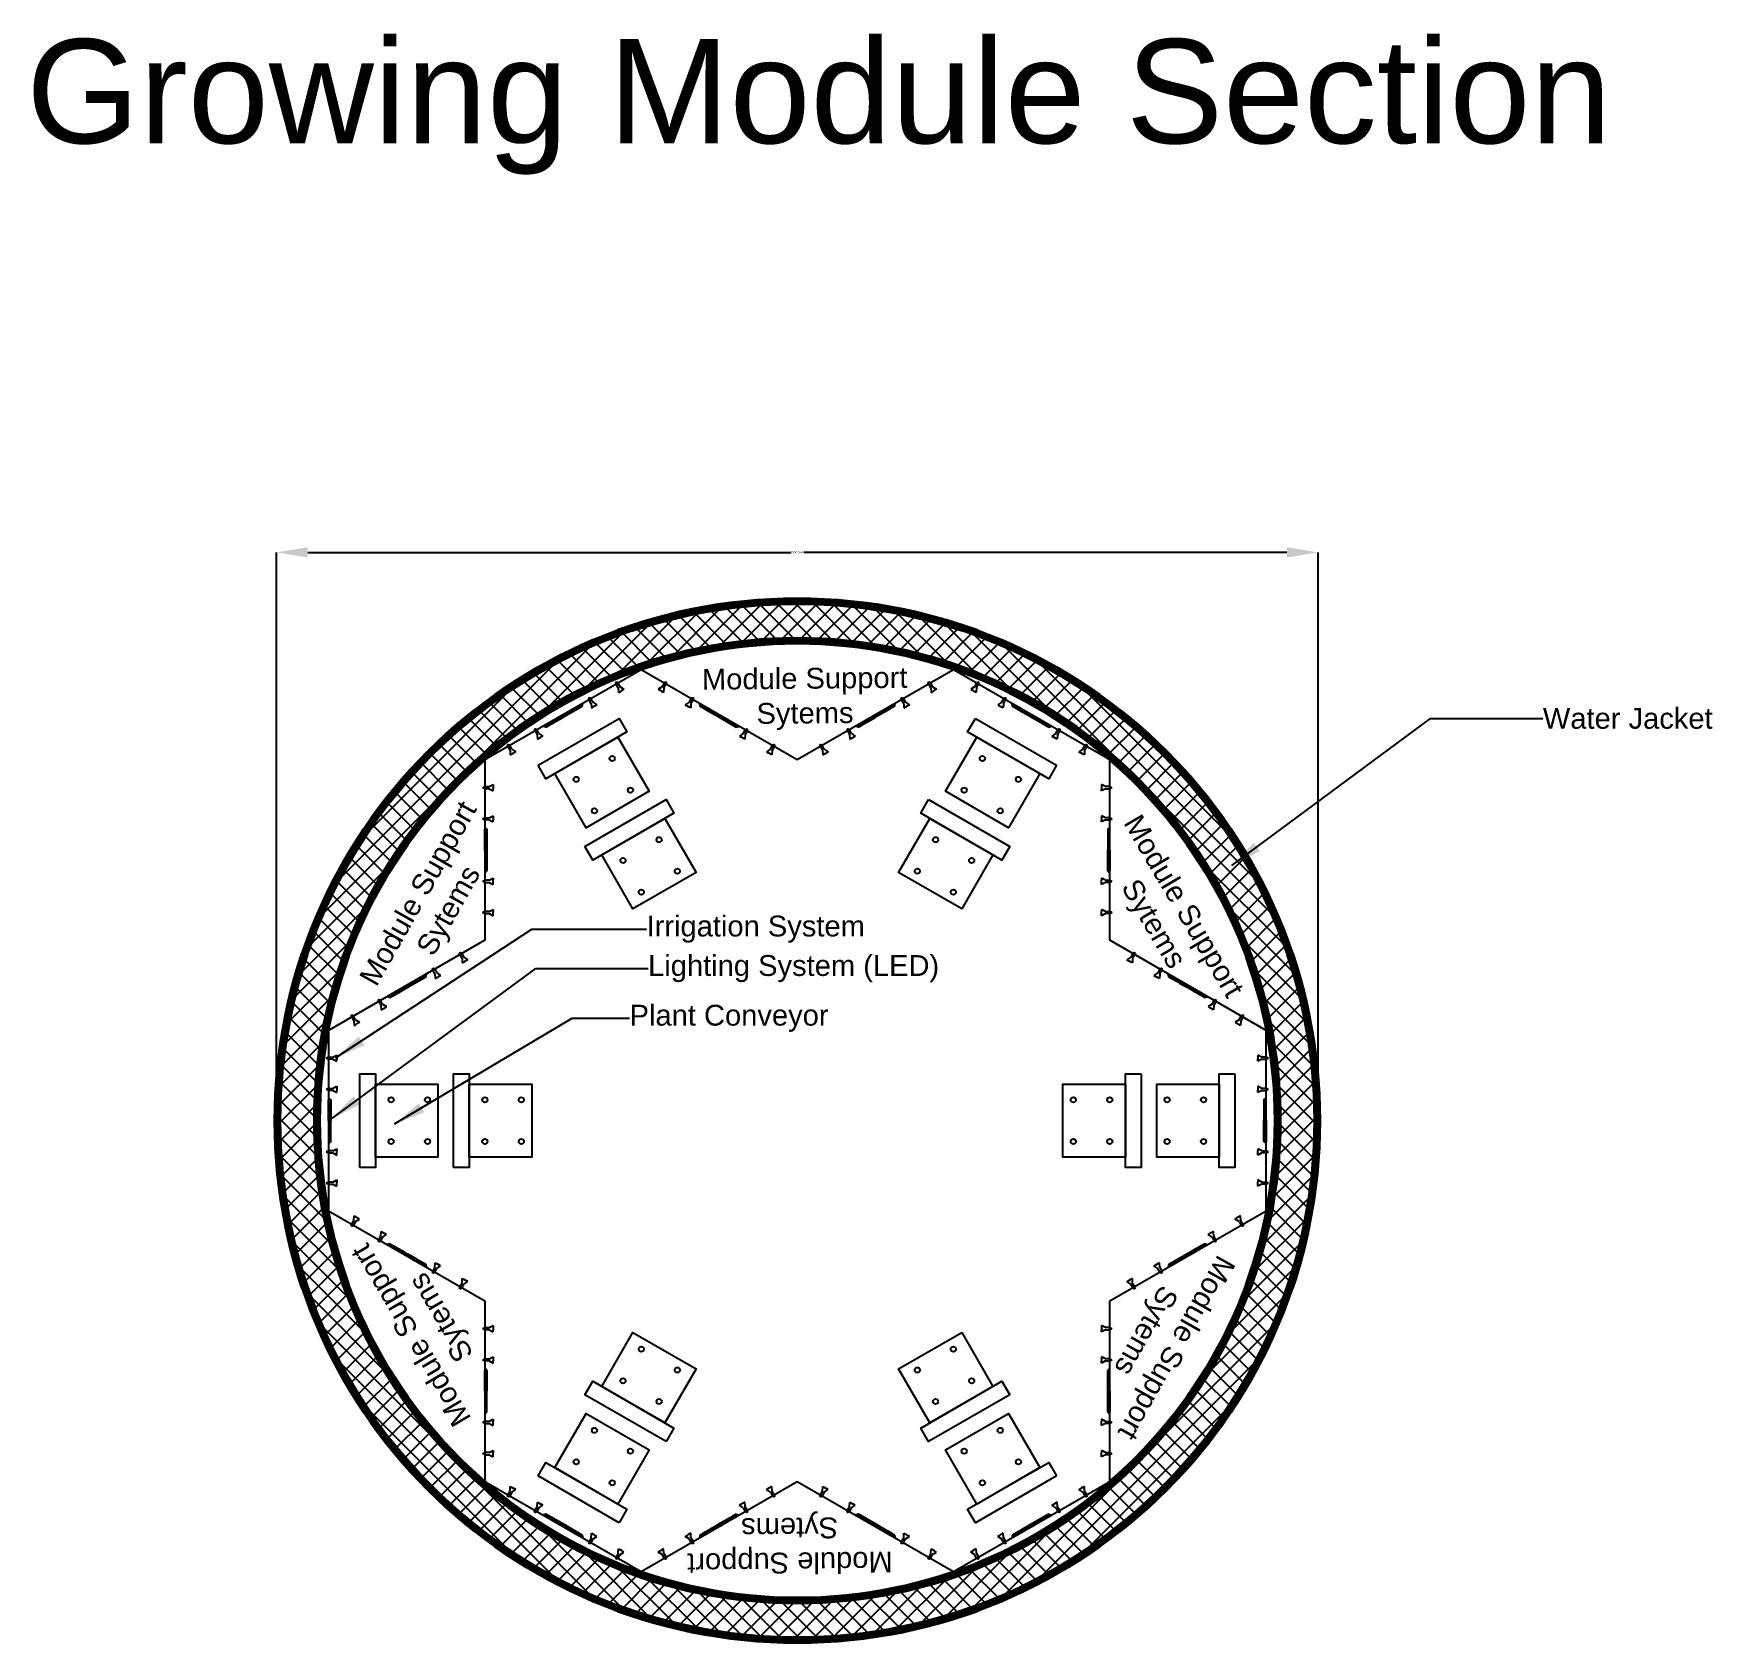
# Model space of a CAD drawing. Header units: inches. Extents: x -4186 to 68039, y -33263 to 5220.
# Drawn here: x 17393 to 25452, y -2501 to 5220 of the extents above; entities that cross this region are included whole.
import ezdxf

# ---------------------------------------------------------------- set-up
doc = ezdxf.new("R2010")
doc.units = ezdxf.units.IN
doc.header["$MEASUREMENT"] = 0
for name, color, linetype in [('Compartment', 2, 'Continuous'), ('Plant Conveyors', 3, 'Continuous'), ('Skin', 3, 'Continuous'), ('SupportSystems', 5, 'Continuous'), ('Water', 4, 'Continuous')]:
    doc.layers.add(name, color=color, linetype=linetype)
doc.styles.add('Arial', font='Arial.ttf')
doc.dimstyles.new('BigDim', dxfattribs={"dimtxt": 10, "dimasz": 150, "dimexe": 0.18, "dimexo": 0.0625, "dimgap": 0.09, "dimtad": 0, "dimtih": 1, "dimtoh": 1, "dimdec": 1, "dimzin": 0, "dimdsep": 46, "dimtxsty": 'Arial', "dimcen": 0.09, "dimclrd": 4, "dimclre": 4, "dimadec": 0, "dimazin": 0, "dimtfac": 1, "dimtofl": 0, "dimtmove": 0, "dimatfit": 3, "dimfxl": 1, "dimtolj": 1, "dimtzin": 0, "dimarcsym": 0})
doc.dimstyles.get("Standard").update_dxf_attribs({"dimtxt": 0.18, "dimasz": 0.18, "dimexe": 0.18, "dimexo": 0.0625, "dimgap": 0.09, "dimtad": 0, "dimtih": 1, "dimtoh": 1, "dimdec": 4, "dimzin": 0, "dimdsep": 46, "dimtxsty": 'Standard', "dimcen": 0.09, "dimadec": 0, "dimazin": 0, "dimtfac": 1, "dimtdec": 4, "dimtofl": 0, "dimtmove": 0, "dimatfit": 3, "dimfxl": 1, "dimtolj": 1, "dimtzin": 0, "dimarcsym": 0})
pattern_1 = [(45, (21059.07571, 0), (-0.0883883476, 0.0883883476), []), (135, (21059.07571, 0), (-0.0883883476, -0.0883883476), [])]

msp = doc.modelspace()

# ---------------------------------------------------------------- texts
at = {"insert": (17357.68, 5193.28), "char_height": 5000, "width": 8760.9683, "attachment_point": 1, "style": 'Arial'}
msp.add_mtext('{\\H0.1x;Growing Module Section}', dxfattribs=at)
at = {"char_height": 100, "width": 1346.2981, "attachment_point": 5}
for insert, rotation in [((21095.31, 2025.48), 0.546327), ((19323.08, 1044.12), 60.546327), ((22831.31, 981.36), 300.546327), ((19286.84, -981.36), 120.546327), ((22795.08, -1044.12), 240.546327), ((21022.84, -2025.48), 180.546327)]:
    msp.add_mtext('{\\fArial|b0|i0|c0|p0;Module Support Sytems}', dxfattribs=dict(at, insert=insert, rotation=rotation))
at = {"char_height": 100, "attachment_point": 4, "style": 'Arial'}
for s, insert in [('{Water Jacket}', (24637.83, 1931.18)), ('{Irrigation System}', (20335.33, 919.37)), ('{Lighting System (LED)}', (20342.71, 729.74)), ('{Plant Conveyor}', (20253.92, 491.25))]:
    msp.add_mtext(s, dxfattribs=dict(at, insert=insert))

# ---------------------------------------------------------------- blocks, each defined once
blk = doc.blocks.new('*D6')
at = {"color": 4, "lineweight": -2}
for p, q in [((18559.1, 0.1), (18559.1, 2728.8)), ((18709.1, 2728.6), (21026.7, 2728.6)), ((23409.1, 2728.6), (21091.4, 2728.6)), ((23559.1, 0.1), (23559.1, 2728.8))]:
    blk.add_line(p, q, dxfattribs=at)
at = {"color": 4}
for points in [[(18709.1, 2753.6), (18709.1, 2703.6), (18559.1, 2728.6)], [(23409.1, 2703.6), (23409.1, 2753.6), (23559.1, 2728.6)]]:
    blk.add_solid(points, dxfattribs=at)
at = {"layer": 'Defpoints', "color": 0}
for p in [(23559.1, 2728.6), (18559.1, 0), (23559.1, 0)]:
    blk.add_point(p, dxfattribs=at)
at = {"color": 0, "insert": (21059.1, 2728.6), "char_height": 10, "attachment_point": 5, "style": 'Arial'}
blk.add_mtext('\\A1;5000.0mm', dxfattribs=at)
blk = doc.blocks.new('LED_ARRAY')
for p, q in [((18819.075711, 100), (18809.075711, 110)), ((18819.075711, 0), (18819.075711, 100)), ((18809.075711, 0), (18819.075711, 0)), ((18819.075711, -100), (18819.075711, 0)), ((18819.075711, -100), (18809.075711, -110))]:
    blk.add_line(p, q)
for points in [[(18809.075711, 90), (18809.075711, 100), (18819.075711, 100), (18819.075711, 90)], [(18809.075711, 80), (18809.075711, 90), (18819.075711, 90), (18819.075711, 80)], [(18809.075711, 70), (18809.075711, 80), (18819.075711, 80), (18819.075711, 70)], [(18809.075711, 60), (18809.075711, 70), (18819.075711, 70), (18819.075711, 60)], [(18809.075711, 50), (18809.075711, 60), (18819.075711, 60), (18819.075711, 50)], [(18809.075711, 40), (18809.075711, 50), (18819.075711, 50), (18819.075711, 40)], [(18809.075711, 30), (18809.075711, 40), (18819.075711, 40), (18819.075711, 30)], [(18809.075711, 20), (18809.075711, 30), (18819.075711, 30), (18819.075711, 20)], [(18809.075711, 10), (18809.075711, 20), (18819.075711, 20), (18819.075711, 10)], [(18809.075711, 0), (18809.075711, 10), (18819.075711, 10), (18819.075711, 0)], [(18809.075711, 0), (18809.075711, -10), (18819.075711, -10), (18819.075711, 0)], [(18809.075711, -10), (18809.075711, -20), (18819.075711, -20), (18819.075711, -10)], [(18809.075711, -20), (18809.075711, -30), (18819.075711, -30), (18819.075711, -20)], [(18809.075711, -30), (18809.075711, -40), (18819.075711, -40), (18819.075711, -30)], [(18809.075711, -40), (18809.075711, -50), (18819.075711, -50), (18819.075711, -40)], [(18809.075711, -50), (18809.075711, -60), (18819.075711, -60), (18819.075711, -50)], [(18809.075711, -60), (18809.075711, -70), (18819.075711, -70), (18819.075711, -60)], [(18809.075711, -70), (18809.075711, -80), (18819.075711, -80), (18819.075711, -70)], [(18809.075711, -80), (18809.075711, -90), (18819.075711, -90), (18819.075711, -80)], [(18809.075711, -90), (18809.075711, -100), (18819.075711, -100), (18819.075711, -90)]]:
    blk.add_lwpolyline(points, close=True)

# ---------------------------------------------------------------- dimensions: what is measured, and where the dimension line sits
dim = msp.add_linear_dim(base=(23559.08, 2728.65), p1=(18559.08, 0), p2=(23559.08, 0), dimstyle='BigDim', override={"dimpost": '<>mm', "dimclrd": 4, "dimclre": 4})
dim.commit()
dim.dimension.update_dxf_attribs({"geometry": '*D6', "text_midpoint": (21059.08, 2728.65)})

# ---------------------------------------------------------------- hatches: boundary and pattern name
at = {"layer": 'Skin'}
h = msp.add_hatch(dxfattribs=at)
h.set_pattern_fill('ANSI37', color=256, style=0)
h.set_pattern_definition(pattern_1)
edge = h.paths.add_edge_path()
edge.add_arc((21059.08, 0), 2500, 0, 360)
edge = h.paths.add_edge_path(flags=16)
edge.add_arc((21059.08, 0), 2490, 0, 360)
h = msp.add_hatch(dxfattribs=at)
h.set_pattern_fill('ANSI37', color=256, style=0)
h.set_pattern_definition(pattern_1)
edge = h.paths.add_edge_path()
edge.add_arc((21059.08, 0), 2310, 0, 360)
edge = h.paths.add_edge_path(flags=16)
edge.add_arc((21059.08, 0), 2300, 0, 360)
at = {"layer": 'Water'}
h = msp.add_hatch(dxfattribs=at)
h.set_pattern_fill('ANSI37', color=256, scale=500, style=0)
h.set_pattern_definition([(45, (21059.076, 0), (-44.1942, 44.1942), []), (135, (21059.076, 0), (-44.1942, -44.1942), [])])
edge = h.paths.add_edge_path()
edge.add_arc((21059.08, 0), 2490, 0, 360)
edge = h.paths.add_edge_path(flags=16)
edge.add_arc((21059.08, 0), 2310, 0, 360)

# ---------------------------------------------------------------- linework, layer by layer
at = {"layer": 'Compartment'}
for p, q in [((20309.08, 2165.06), (19559.08, 1732.05)), ((21059.08, 1732.05), (20309.08, 2165.06)), ((21809.08, 2165.06), (21059.08, 1732.05)), ((22559.08, 1732.05), (21809.08, 2165.06)), ((19559.08, 1732.05), (19559.08, 866.03)), ((22559.08, 866.03), (22559.08, 1732.05)), ((19559.08, 866.03), (18809.08, 433.01)), ((23309.08, 433.01), (22559.08, 866.03)), ((18809.08, 433.01), (18809.08, -433.01)), ((23309.08, -433.01), (23309.08, 433.01)), ((18809.08, -433.01), (19559.08, -866.03)), ((22559.08, -866.03), (23309.08, -433.01)), ((19559.08, -866.03), (19559.08, -1732.05)), ((22559.08, -1732.05), (22559.08, -866.03)), ((19559.08, -1732.05), (20309.08, -2165.06)), ((20309.08, -2165.06), (21059.08, -1732.05)), ((21059.08, -1732.05), (21809.08, -2165.06)), ((21809.08, -2165.06), (22559.08, -1732.05))]:
    msp.add_line(p, q, dxfattribs=at)
at = {"layer": 'Plant Conveyors'}
for points in [[(19814.22, 1706.15), (20203.93, 1931.15), (20241.43, 1866.2), (19851.72, 1641.2)], [(21914.22, 1931.15), (22303.93, 1706.15), (22266.43, 1641.2), (21876.72, 1866.2)], [(19895.02, 1666.2), (20198.13, 1841.2), (20348.13, 1581.39), (20045.02, 1406.39)], [(21920.02, 1841.2), (22223.13, 1666.2), (22073.13, 1406.39), (21770.02, 1581.39)], [(20039.22, 1316.44), (20428.93, 1541.44), (20466.43, 1476.49), (20076.72, 1251.49)], [(21689.22, 1541.44), (22078.93, 1316.44), (22041.43, 1251.49), (21651.72, 1476.49)], [(20120.02, 1276.49), (20423.13, 1451.49), (20573.13, 1191.68), (20270.02, 1016.68)], [(21695.02, 1451.49), (21998.13, 1276.49), (21848.13, 1016.68), (21545.02, 1191.68)], [(18959.08, -225), (18959.08, 225), (19034.08, 225), (19034.08, -225)], [(19034.08, -175), (19034.08, 175), (19334.08, 175), (19334.08, -175)], [(19409.08, -225), (19409.08, 225), (19484.08, 225), (19484.08, -225)], [(19484.08, -175), (19484.08, 175), (19784.08, 175), (19784.08, -175)], [(22634.08, 175), (22634.08, -175), (22334.08, -175), (22334.08, 175)], [(22709.08, 225), (22709.08, -225), (22634.08, -225), (22634.08, 225)], [(23084.08, 175), (23084.08, -175), (22784.08, -175), (22784.08, 175)], [(23159.08, 225), (23159.08, -225), (23084.08, -225), (23084.08, 225)], [(20423.13, -1451.49), (20120.02, -1276.49), (20270.02, -1016.68), (20573.13, -1191.68)], [(21998.13, -1276.49), (21695.02, -1451.49), (21545.02, -1191.68), (21848.13, -1016.68)], [(20428.93, -1541.44), (20039.22, -1316.44), (20076.72, -1251.49), (20466.43, -1476.49)], [(22078.93, -1316.44), (21689.22, -1541.44), (21651.72, -1476.49), (22041.43, -1251.49)], [(20198.13, -1841.2), (19895.02, -1666.2), (20045.02, -1406.39), (20348.13, -1581.39)], [(22223.13, -1666.2), (21920.02, -1841.2), (21770.02, -1581.39), (22073.13, -1406.39)], [(20203.93, -1931.15), (19814.22, -1706.15), (19851.72, -1641.2), (20241.43, -1866.2)], [(22303.93, -1706.15), (21914.22, -1931.15), (21876.72, -1866.2), (22266.43, -1641.2)]]:
    msp.add_lwpolyline(points, close=True, dxfattribs=at)
for centre in [(20170.68, 1738.75), (21947.47, 1738.75), (19997.47, 1638.75), (22120.68, 1638.75), (20258.18, 1587.2), (21859.97, 1587.2), (20084.97, 1487.2), (22033.18, 1487.2), (20395.68, 1349.04), (21722.47, 1349.04), (20222.47, 1249.04), (20483.18, 1197.48), (21634.97, 1197.48), (21895.68, 1249.04), (20309.97, 1097.48), (21808.18, 1097.48), (19109.08, 100), (19284.08, 100), (19559.08, 100), (19734.08, 100), (22384.08, 100), (22559.08, 100), (22834.08, 100), (23009.08, 100), (19109.08, -100), (19284.08, -100), (19559.08, -100), (19734.08, -100), (22384.08, -100), (22559.08, -100), (22834.08, -100), (23009.08, -100), (20309.97, -1097.48), (21808.18, -1097.48), (20483.18, -1197.48), (21634.97, -1197.48), (20222.47, -1249.04), (21895.68, -1249.04), (20395.68, -1349.04), (21722.47, -1349.04), (20084.97, -1487.2), (22033.18, -1487.2), (20258.18, -1587.2), (21859.97, -1587.2), (19997.47, -1638.75), (22120.68, -1638.75), (20170.68, -1738.75), (21947.47, -1738.75)]:
    msp.add_circle(centre, 12.5, dxfattribs=at)
at = {"layer": 'Skin', "lineweight": 200}
for radius in [2500, 2490, 2310, 2300]:
    msp.add_circle((21059.08, 0), radius, dxfattribs=at)
at = {"layer": 'SupportSystems'}
for p, q in [((20189.55, 2096.06), (20198.21, 2101.06)), ((20199.55, 2078.74), (20189.55, 2096.06)), ((20198.21, 2101.06), (20208.21, 2083.74)), ((20419.94, 2101.06), (20409.94, 2083.74)), ((20418.6, 2078.74), (20428.6, 2096.06)), ((20428.6, 2096.06), (20419.94, 2101.06)), ((21689.55, 2096.06), (21698.21, 2101.06)), ((21699.55, 2078.74), (21689.55, 2096.06)), ((21698.21, 2101.06), (21708.21, 2083.74)), ((21919.94, 2101.06), (21909.94, 2083.74)), ((21918.6, 2078.74), (21928.6, 2096.06)), ((21928.6, 2096.06), (21919.94, 2101.06)), ((20069.65, 2003.74), (20059.65, 2021.06)), ((20068.31, 2026.06), (20078.31, 2008.74)), ((20199.55, 2078.74), (20200.89, 2056.42)), ((20200.89, 2056.42), (20209.55, 2061.42)), ((20208.21, 2083.74), (20226.87, 2071.42)), ((20218.21, 2066.42), (20209.55, 2061.42)), ((20226.87, 2071.42), (20218.21, 2066.42)), ((20409.94, 2083.74), (20391.28, 2071.42)), ((20391.28, 2071.42), (20399.94, 2066.42)), ((20399.94, 2066.42), (20408.6, 2061.42)), ((20417.26, 2056.42), (20408.6, 2061.42)), ((20418.6, 2078.74), (20417.26, 2056.42)), ((20549.84, 2026.06), (20539.84, 2008.74)), ((20548.5, 2003.74), (20558.5, 2021.06)), ((21569.65, 2003.74), (21559.65, 2021.06)), ((21568.31, 2026.06), (21578.31, 2008.74)), ((21699.55, 2078.74), (21700.89, 2056.42)), ((21700.89, 2056.42), (21709.55, 2061.42)), ((21708.21, 2083.74), (21726.87, 2071.42)), ((21718.21, 2066.42), (21709.55, 2061.42)), ((21726.87, 2071.42), (21718.21, 2066.42)), ((21909.94, 2083.74), (21891.28, 2071.42)), ((21891.28, 2071.42), (21899.94, 2066.42)), ((21899.94, 2066.42), (21908.6, 2061.42)), ((21917.26, 2056.42), (21908.6, 2061.42)), ((21918.6, 2078.74), (21917.26, 2056.42)), ((22049.84, 2026.06), (22039.84, 2008.74)), ((22048.5, 2003.74), (22058.5, 2021.06)), ((20069.65, 2003.74), (20070.99, 1981.42)), ((20070.99, 1981.42), (20079.65, 1986.42)), ((20078.31, 2008.74), (20096.97, 1996.42)), ((20088.31, 1991.42), (20079.65, 1986.42)), ((20096.97, 1996.42), (20088.31, 1991.42)), ((20539.84, 2008.74), (20521.18, 1996.42)), ((20521.18, 1996.42), (20529.84, 1991.42)), ((20529.84, 1991.42), (20538.5, 1986.42)), ((20547.16, 1981.42), (20538.5, 1986.42)), ((20548.5, 2003.74), (20547.16, 1981.42)), ((21569.65, 2003.74), (21570.99, 1981.42)), ((21570.99, 1981.42), (21579.65, 1986.42)), ((21578.31, 2008.74), (21596.97, 1996.42)), ((21588.31, 1991.42), (21579.65, 1986.42)), ((21596.97, 1996.42), (21588.31, 1991.42)), ((22039.84, 2008.74), (22021.18, 1996.42)), ((22021.18, 1996.42), (22029.84, 1991.42)), ((22029.84, 1991.42), (22038.5, 1986.42)), ((22047.16, 1981.42), (22038.5, 1986.42)), ((22048.5, 2003.74), (22047.16, 1981.42)), ((19799.84, 1871.06), (19809.84, 1853.74)), ((19818.5, 1858.74), (19808.5, 1876.06)), ((19809.84, 1853.74), (19811.18, 1831.42)), ((19818.5, 1858.74), (19837.16, 1846.42)), ((20799.65, 1858.74), (20780.99, 1846.42)), ((20799.65, 1858.74), (20809.65, 1876.06)), ((20808.31, 1853.74), (20806.97, 1831.42)), ((20818.31, 1871.06), (20808.31, 1853.74)), ((21299.84, 1871.06), (21309.84, 1853.74)), ((21318.5, 1858.74), (21308.5, 1876.06)), ((21309.84, 1853.74), (21311.18, 1831.42)), ((21318.5, 1858.74), (21337.16, 1846.42)), ((22299.65, 1858.74), (22280.99, 1846.42)), ((22299.65, 1858.74), (22309.65, 1876.06)), ((22308.31, 1853.74), (22306.97, 1831.42)), ((22318.31, 1871.06), (22308.31, 1853.74)), ((19678.6, 1801.06), (19669.94, 1796.06)), ((19669.94, 1796.06), (19679.94, 1778.74)), ((19688.6, 1783.74), (19678.6, 1801.06)), ((19679.94, 1778.74), (19681.28, 1756.42)), ((19688.6, 1783.74), (19707.26, 1771.42)), ((19811.18, 1831.42), (19819.84, 1836.42)), ((19819.84, 1836.42), (19828.5, 1841.42)), ((19837.16, 1846.42), (19828.5, 1841.42)), ((20780.99, 1846.42), (20789.65, 1841.42)), ((20798.31, 1836.42), (20789.65, 1841.42)), ((20806.97, 1831.42), (20798.31, 1836.42)), ((20929.55, 1783.74), (20910.89, 1771.42)), ((20929.55, 1783.74), (20939.55, 1801.06)), ((20938.21, 1778.74), (20936.87, 1756.42)), ((20948.21, 1796.06), (20938.21, 1778.74)), ((20939.55, 1801.06), (20948.21, 1796.06)), ((21178.6, 1801.06), (21169.94, 1796.06)), ((21169.94, 1796.06), (21179.94, 1778.74)), ((21188.6, 1783.74), (21178.6, 1801.06)), ((21179.94, 1778.74), (21181.28, 1756.42)), ((21188.6, 1783.74), (21207.26, 1771.42)), ((21311.18, 1831.42), (21319.84, 1836.42)), ((21319.84, 1836.42), (21328.5, 1841.42)), ((21337.16, 1846.42), (21328.5, 1841.42)), ((22280.99, 1846.42), (22289.65, 1841.42)), ((22298.31, 1836.42), (22289.65, 1841.42)), ((22306.97, 1831.42), (22298.31, 1836.42)), ((22429.55, 1783.74), (22410.89, 1771.42)), ((22429.55, 1783.74), (22439.55, 1801.06)), ((22438.21, 1778.74), (22436.87, 1756.42)), ((22448.21, 1796.06), (22438.21, 1778.74)), ((22439.55, 1801.06), (22448.21, 1796.06)), ((19681.28, 1756.42), (19689.94, 1761.42)), ((19689.94, 1761.42), (19698.6, 1766.42)), ((19707.26, 1771.42), (19698.6, 1766.42)), ((20910.89, 1771.42), (20919.55, 1766.42)), ((20928.21, 1761.42), (20919.55, 1766.42)), ((20936.87, 1756.42), (20928.21, 1761.42)), ((21181.28, 1756.42), (21189.94, 1761.42)), ((21189.94, 1761.42), (21198.6, 1766.42)), ((21207.26, 1771.42), (21198.6, 1766.42)), ((22410.89, 1771.42), (22419.55, 1766.42)), ((22428.21, 1761.42), (22419.55, 1766.42)), ((22436.87, 1756.42), (22428.21, 1761.42)), ((19579.08, 1604.04), (19599.08, 1614.04)), ((19599.08, 1614.04), (19599.08, 1604.04)), ((22539.08, 1604.04), (22519.08, 1614.04)), ((22519.08, 1614.04), (22519.08, 1604.04)), ((19559.08, 1604.04), (19579.08, 1604.04)), ((19559.08, 1594.04), (19559.08, 1604.04)), ((19579.08, 1594.04), (19559.08, 1594.04)), ((19579.08, 1594.04), (19599.08, 1584.04)), ((19599.08, 1604.04), (19599.08, 1594.04)), ((19599.08, 1584.04), (19599.08, 1594.04)), ((22519.08, 1604.04), (22519.08, 1594.04)), ((22539.08, 1594.04), (22519.08, 1584.04)), ((22519.08, 1584.04), (22519.08, 1594.04)), ((22559.08, 1604.04), (22539.08, 1604.04)), ((22539.08, 1594.04), (22559.08, 1594.04)), ((22559.08, 1594.04), (22559.08, 1604.04)), ((19559.08, 1454.04), (19579.08, 1454.04)), ((19579.08, 1454.04), (19599.08, 1464.04)), ((19599.08, 1464.04), (19599.08, 1454.04)), ((19599.08, 1454.04), (19599.08, 1444.04)), ((22539.08, 1454.04), (22519.08, 1464.04)), ((22519.08, 1464.04), (22519.08, 1454.04)), ((22519.08, 1454.04), (22519.08, 1444.04)), ((22559.08, 1454.04), (22539.08, 1454.04)), ((19579.08, 1444.04), (19559.08, 1444.04)), ((19579.08, 1444.04), (19599.08, 1434.04)), ((19599.08, 1434.04), (19599.08, 1444.04)), ((22539.08, 1444.04), (22519.08, 1434.04)), ((22519.08, 1434.04), (22519.08, 1444.04)), ((22539.08, 1444.04), (22559.08, 1444.04)), ((19579.08, 1154.04), (19559.08, 1154.04)), ((19559.08, 1144.04), (19579.08, 1144.04)), ((19579.08, 1154.04), (19599.08, 1164.04)), ((19579.08, 1144.04), (19599.08, 1134.04)), ((19599.08, 1164.04), (19599.08, 1154.04)), ((19599.08, 1144.04), (19599.08, 1154.04)), ((19599.08, 1134.04), (19599.08, 1144.04)), ((22539.08, 1154.04), (22519.08, 1164.04)), ((22519.08, 1164.04), (22519.08, 1154.04)), ((22519.08, 1144.04), (22519.08, 1154.04)), ((22539.08, 1144.04), (22519.08, 1134.04)), ((22519.08, 1134.04), (22519.08, 1144.04)), ((22539.08, 1154.04), (22559.08, 1154.04)), ((22559.08, 1144.04), (22539.08, 1144.04)), ((19579.08, 1004.04), (19559.08, 1004.04)), ((19559.08, 1004.04), (19559.08, 994.04)), ((19559.08, 994.04), (19579.08, 994.04)), ((19579.08, 1004.04), (19599.08, 1014.04)), ((19579.08, 994.04), (19599.08, 984.04)), ((19599.08, 1014.04), (19599.08, 1004.04)), ((19599.08, 994.04), (19599.08, 1004.04)), ((19599.08, 984.04), (19599.08, 994.04)), ((22539.08, 1004.04), (22519.08, 1014.04)), ((22519.08, 1014.04), (22519.08, 1004.04)), ((22519.08, 994.04), (22519.08, 1004.04)), ((22539.08, 994.04), (22519.08, 984.04)), ((22519.08, 984.04), (22519.08, 994.04)), ((22539.08, 1004.04), (22559.08, 1004.04)), ((22559.08, 994.04), (22539.08, 994.04)), ((22559.08, 1004.04), (22559.08, 994.04)), ((19318.31, 727.02), (19328.31, 709.7)), ((19439.55, 797.02), (19448.21, 802.02)), ((19449.55, 779.7), (19439.55, 797.02)), ((19448.21, 802.02), (19458.21, 784.7)), ((19449.55, 779.7), (19450.89, 757.38)), ((19450.89, 757.38), (19459.55, 762.38)), ((19458.21, 784.7), (19476.87, 772.38)), ((19468.21, 767.38), (19459.55, 762.38)), ((19476.87, 772.38), (19468.21, 767.38)), ((22659.94, 784.7), (22641.28, 772.38)), ((22641.28, 772.38), (22649.94, 767.38)), ((22649.94, 767.38), (22658.6, 762.38)), ((22667.26, 757.38), (22658.6, 762.38)), ((22669.94, 802.02), (22659.94, 784.7)), ((22668.6, 779.7), (22667.26, 757.38)), ((22668.6, 779.7), (22678.6, 797.02)), ((22678.6, 797.02), (22669.94, 802.02)), ((22799.84, 727.02), (22789.84, 709.7)), ((19319.65, 704.7), (19309.65, 722.02)), ((19319.65, 704.7), (19320.99, 682.38)), ((19320.99, 682.38), (19329.65, 687.38)), ((19328.31, 709.7), (19346.97, 697.38)), ((19338.31, 692.38), (19329.65, 687.38)), ((19346.97, 697.38), (19338.31, 692.38)), ((22789.84, 709.7), (22771.18, 697.38)), ((22771.18, 697.38), (22779.84, 692.38)), ((22779.84, 692.38), (22788.5, 687.38)), ((22797.16, 682.38), (22788.5, 687.38)), ((22798.5, 704.7), (22797.16, 682.38)), ((22798.5, 704.7), (22808.5, 722.02)), ((19049.84, 572.02), (19059.84, 554.7)), ((19068.5, 559.7), (19058.5, 577.02)), ((23049.65, 559.7), (23059.65, 577.02)), ((23068.31, 572.02), (23058.31, 554.7)), ((18928.6, 502.02), (18919.94, 497.02)), ((18919.94, 497.02), (18929.94, 479.7)), ((18938.6, 484.7), (18928.6, 502.02)), ((18938.6, 484.7), (18957.26, 472.38)), ((19059.84, 554.7), (19061.18, 532.38)), ((19061.18, 532.38), (19069.84, 537.38)), ((19068.5, 559.7), (19087.16, 547.38)), ((19069.84, 537.38), (19078.5, 542.38)), ((19087.16, 547.38), (19078.5, 542.38)), ((23049.65, 559.7), (23030.99, 547.38)), ((23030.99, 547.38), (23039.65, 542.38)), ((23048.31, 537.38), (23039.65, 542.38)), ((23056.97, 532.38), (23048.31, 537.38)), ((23058.31, 554.7), (23056.97, 532.38)), ((23179.55, 484.7), (23160.89, 472.38)), ((23179.55, 484.7), (23189.55, 502.02)), ((23198.21, 497.02), (23188.21, 479.7)), ((23189.55, 502.02), (23198.21, 497.02)), ((18929.94, 479.7), (18931.28, 457.38)), ((18931.28, 457.38), (18939.94, 462.38)), ((18939.94, 462.38), (18948.6, 467.38)), ((18957.26, 472.38), (18948.6, 467.38)), ((23160.89, 472.38), (23169.55, 467.38)), ((23178.21, 462.38), (23169.55, 467.38)), ((23186.87, 457.38), (23178.21, 462.38)), ((23188.21, 479.7), (23186.87, 457.38)), ((18809.08, 295), (18809.08, 305)), ((18809.08, 305), (18829.08, 305)), ((18829.08, 295), (18809.08, 295)), ((18829.08, 305), (18849.08, 315)), ((18829.08, 295), (18849.08, 285)), ((18849.08, 315), (18849.08, 305)), ((18849.08, 305), (18849.08, 295)), ((18849.08, 285), (18849.08, 295)), ((23289.08, 305), (23269.08, 315)), ((23269.08, 315), (23269.08, 305)), ((23269.08, 305), (23269.08, 295)), ((23289.08, 295), (23269.08, 285)), ((23269.08, 285), (23269.08, 295)), ((23309.08, 305), (23289.08, 305)), ((23289.08, 295), (23309.08, 295)), ((23309.08, 295), (23309.08, 305)), ((18829.08, 155), (18849.08, 165)), ((18849.08, 165), (18849.08, 155)), ((23289.08, 155), (23269.08, 165)), ((23269.08, 165), (23269.08, 155)), ((18809.08, 155), (18829.08, 155)), ((18829.08, 145), (18809.08, 145)), ((18829.08, 145), (18849.08, 135)), ((18849.08, 155), (18849.08, 145)), ((18849.08, 135), (18849.08, 145)), ((23269.08, 155), (23269.08, 145)), ((23289.08, 145), (23269.08, 135)), ((23269.08, 135), (23269.08, 145)), ((23309.08, 155), (23289.08, 155)), ((23289.08, 145), (23309.08, 145)), ((18829.08, -145), (18809.08, -145)), ((18809.08, -155), (18829.08, -155)), ((18829.08, -145), (18849.08, -135)), ((18829.08, -155), (18849.08, -165)), ((18849.08, -135), (18849.08, -145)), ((18849.08, -155), (18849.08, -145)), ((18849.08, -165), (18849.08, -155)), ((23289.08, -145), (23269.08, -135)), ((23269.08, -135), (23269.08, -145)), ((23269.08, -155), (23269.08, -145)), ((23289.08, -155), (23269.08, -165)), ((23269.08, -165), (23269.08, -155)), ((23289.08, -145), (23309.08, -145)), ((23309.08, -155), (23289.08, -155)), ((18829.08, -295), (18809.08, -295)), ((18809.08, -295), (18809.08, -305)), ((18809.08, -305), (18829.08, -305)), ((18829.08, -295), (18849.08, -285)), ((18829.08, -305), (18849.08, -315)), ((18849.08, -285), (18849.08, -295)), ((18849.08, -305), (18849.08, -295)), ((18849.08, -315), (18849.08, -305)), ((23289.08, -295), (23269.08, -285)), ((23269.08, -285), (23269.08, -295)), ((23269.08, -305), (23269.08, -295)), ((23289.08, -305), (23269.08, -315)), ((23269.08, -315), (23269.08, -305)), ((23289.08, -295), (23309.08, -295)), ((23309.08, -305), (23289.08, -305)), ((23309.08, -295), (23309.08, -305)), ((18919.94, -497.02), (18929.94, -479.7)), ((18929.94, -479.7), (18931.28, -457.38)), ((18931.28, -457.38), (18939.94, -462.38)), ((18938.6, -484.7), (18957.26, -472.38)), ((18939.94, -462.38), (18948.6, -467.38)), ((18957.26, -472.38), (18948.6, -467.38)), ((23160.89, -472.38), (23169.55, -467.38)), ((23179.55, -484.7), (23160.89, -472.38)), ((23178.21, -462.38), (23169.55, -467.38)), ((23186.87, -457.38), (23178.21, -462.38)), ((23188.21, -479.7), (23186.87, -457.38)), ((23198.21, -497.02), (23188.21, -479.7)), ((18928.6, -502.02), (18919.94, -497.02)), ((18938.6, -484.7), (18928.6, -502.02)), ((19049.84, -572.02), (19059.84, -554.7)), ((19068.5, -559.7), (19058.5, -577.02)), ((19059.84, -554.7), (19061.18, -532.38)), ((19061.18, -532.38), (19069.84, -537.38)), ((19068.5, -559.7), (19087.16, -547.38)), ((19069.84, -537.38), (19078.5, -542.38)), ((19087.16, -547.38), (19078.5, -542.38)), ((23030.99, -547.38), (23039.65, -542.38)), ((23049.65, -559.7), (23030.99, -547.38)), ((23048.31, -537.38), (23039.65, -542.38)), ((23056.97, -532.38), (23048.31, -537.38)), ((23049.65, -559.7), (23059.65, -577.02)), ((23058.31, -554.7), (23056.97, -532.38)), ((23068.31, -572.02), (23058.31, -554.7)), ((23179.55, -484.7), (23189.55, -502.02)), ((23189.55, -502.02), (23198.21, -497.02)), ((19319.65, -704.7), (19309.65, -722.02)), ((19318.31, -727.02), (19328.31, -709.7)), ((19319.65, -704.7), (19320.99, -682.38)), ((19320.99, -682.38), (19329.65, -687.38)), ((19328.31, -709.7), (19346.97, -697.38)), ((19338.31, -692.38), (19329.65, -687.38)), ((19346.97, -697.38), (19338.31, -692.38)), ((22771.18, -697.38), (22779.84, -692.38)), ((22789.84, -709.7), (22771.18, -697.38)), ((22779.84, -692.38), (22788.5, -687.38)), ((22797.16, -682.38), (22788.5, -687.38)), ((22799.84, -727.02), (22789.84, -709.7)), ((22798.5, -704.7), (22797.16, -682.38)), ((22798.5, -704.7), (22808.5, -722.02)), ((19449.55, -779.7), (19439.55, -797.02)), ((19439.55, -797.02), (19448.21, -802.02)), ((19448.21, -802.02), (19458.21, -784.7)), ((19449.55, -779.7), (19450.89, -757.38)), ((19450.89, -757.38), (19459.55, -762.38)), ((19458.21, -784.7), (19476.87, -772.38)), ((19468.21, -767.38), (19459.55, -762.38)), ((19476.87, -772.38), (19468.21, -767.38)), ((22641.28, -772.38), (22649.94, -767.38)), ((22659.94, -784.7), (22641.28, -772.38)), ((22649.94, -767.38), (22658.6, -762.38)), ((22667.26, -757.38), (22658.6, -762.38)), ((22669.94, -802.02), (22659.94, -784.7)), ((22668.6, -779.7), (22667.26, -757.38)), ((22668.6, -779.7), (22678.6, -797.02)), ((22678.6, -797.02), (22669.94, -802.02)), ((19559.08, -1004.04), (19559.08, -994.04)), ((19559.08, -994.04), (19579.08, -994.04)), ((19579.08, -1004.04), (19559.08, -1004.04)), ((19579.08, -994.04), (19599.08, -984.04)), ((19579.08, -1004.04), (19599.08, -1014.04)), ((19599.08, -984.04), (19599.08, -994.04)), ((19599.08, -994.04), (19599.08, -1004.04)), ((19599.08, -1014.04), (19599.08, -1004.04)), ((22539.08, -994.04), (22519.08, -984.04)), ((22519.08, -984.04), (22519.08, -994.04)), ((22519.08, -994.04), (22519.08, -1004.04)), ((22539.08, -1004.04), (22519.08, -1014.04)), ((22519.08, -1014.04), (22519.08, -1004.04)), ((22559.08, -994.04), (22539.08, -994.04)), ((22539.08, -1004.04), (22559.08, -1004.04)), ((22559.08, -1004.04), (22559.08, -994.04)), ((19559.08, -1144.04), (19579.08, -1144.04)), ((19579.08, -1154.04), (19559.08, -1154.04)), ((19579.08, -1144.04), (19599.08, -1134.04)), ((19579.08, -1154.04), (19599.08, -1164.04)), ((19599.08, -1134.04), (19599.08, -1144.04)), ((19599.08, -1144.04), (19599.08, -1154.04)), ((19599.08, -1164.04), (19599.08, -1154.04)), ((22539.08, -1144.04), (22519.08, -1134.04)), ((22519.08, -1134.04), (22519.08, -1144.04)), ((22519.08, -1144.04), (22519.08, -1154.04)), ((22539.08, -1154.04), (22519.08, -1164.04)), ((22519.08, -1164.04), (22519.08, -1154.04)), ((22559.08, -1144.04), (22539.08, -1144.04)), ((22539.08, -1154.04), (22559.08, -1154.04)), ((19579.08, -1444.04), (19559.08, -1444.04)), ((19579.08, -1444.04), (19599.08, -1434.04)), ((19599.08, -1434.04), (19599.08, -1444.04)), ((19599.08, -1454.04), (19599.08, -1444.04)), ((22539.08, -1444.04), (22519.08, -1434.04)), ((22519.08, -1434.04), (22519.08, -1444.04)), ((22519.08, -1454.04), (22519.08, -1444.04)), ((22539.08, -1444.04), (22559.08, -1444.04)), ((19559.08, -1454.04), (19579.08, -1454.04)), ((19579.08, -1454.04), (19599.08, -1464.04)), ((19599.08, -1464.04), (19599.08, -1454.04)), ((22539.08, -1454.04), (22519.08, -1464.04)), ((22519.08, -1464.04), (22519.08, -1454.04)), ((22559.08, -1454.04), (22539.08, -1454.04)), ((19579.08, -1594.04), (19559.08, -1594.04)), ((19559.08, -1594.04), (19559.08, -1604.04)), ((19559.08, -1604.04), (19579.08, -1604.04)), ((19579.08, -1594.04), (19599.08, -1584.04)), ((19579.08, -1604.04), (19599.08, -1614.04)), ((19599.08, -1584.04), (19599.08, -1594.04)), ((19599.08, -1604.04), (19599.08, -1594.04)), ((19599.08, -1614.04), (19599.08, -1604.04)), ((22539.08, -1594.04), (22519.08, -1584.04)), ((22519.08, -1584.04), (22519.08, -1594.04)), ((22519.08, -1604.04), (22519.08, -1594.04)), ((22539.08, -1604.04), (22519.08, -1614.04)), ((22519.08, -1614.04), (22519.08, -1604.04)), ((22539.08, -1594.04), (22559.08, -1594.04)), ((22559.08, -1604.04), (22539.08, -1604.04)), ((22559.08, -1594.04), (22559.08, -1604.04)), ((19679.94, -1778.74), (19681.28, -1756.42)), ((19681.28, -1756.42), (19689.94, -1761.42)), ((19688.6, -1783.74), (19707.26, -1771.42)), ((19689.94, -1761.42), (19698.6, -1766.42)), ((19707.26, -1771.42), (19698.6, -1766.42)), ((20910.89, -1771.42), (20919.55, -1766.42)), ((20929.55, -1783.74), (20910.89, -1771.42)), ((20928.21, -1761.42), (20919.55, -1766.42)), ((20936.87, -1756.42), (20928.21, -1761.42)), ((20938.21, -1778.74), (20936.87, -1756.42)), ((21179.94, -1778.74), (21181.28, -1756.42)), ((21181.28, -1756.42), (21189.94, -1761.42)), ((21188.6, -1783.74), (21207.26, -1771.42)), ((21189.94, -1761.42), (21198.6, -1766.42)), ((21207.26, -1771.42), (21198.6, -1766.42)), ((22410.89, -1771.42), (22419.55, -1766.42)), ((22429.55, -1783.74), (22410.89, -1771.42)), ((22428.21, -1761.42), (22419.55, -1766.42)), ((22436.87, -1756.42), (22428.21, -1761.42)), ((22438.21, -1778.74), (22436.87, -1756.42)), ((19669.94, -1796.06), (19679.94, -1778.74)), ((19678.6, -1801.06), (19669.94, -1796.06)), ((19688.6, -1783.74), (19678.6, -1801.06)), ((19809.84, -1853.74), (19811.18, -1831.42)), ((19811.18, -1831.42), (19819.84, -1836.42)), ((19818.5, -1858.74), (19837.16, -1846.42)), ((19819.84, -1836.42), (19828.5, -1841.42)), ((19837.16, -1846.42), (19828.5, -1841.42)), ((20780.99, -1846.42), (20789.65, -1841.42)), ((20799.65, -1858.74), (20780.99, -1846.42)), ((20798.31, -1836.42), (20789.65, -1841.42)), ((20806.97, -1831.42), (20798.31, -1836.42)), ((20808.31, -1853.74), (20806.97, -1831.42)), ((20929.55, -1783.74), (20939.55, -1801.06)), ((20948.21, -1796.06), (20938.21, -1778.74)), ((20939.55, -1801.06), (20948.21, -1796.06)), ((21169.94, -1796.06), (21179.94, -1778.74)), ((21178.6, -1801.06), (21169.94, -1796.06)), ((21188.6, -1783.74), (21178.6, -1801.06)), ((21309.84, -1853.74), (21311.18, -1831.42)), ((21311.18, -1831.42), (21319.84, -1836.42)), ((21318.5, -1858.74), (21337.16, -1846.42)), ((21319.84, -1836.42), (21328.5, -1841.42)), ((21337.16, -1846.42), (21328.5, -1841.42)), ((22280.99, -1846.42), (22289.65, -1841.42)), ((22299.65, -1858.74), (22280.99, -1846.42)), ((22298.31, -1836.42), (22289.65, -1841.42)), ((22306.97, -1831.42), (22298.31, -1836.42)), ((22308.31, -1853.74), (22306.97, -1831.42)), ((22429.55, -1783.74), (22439.55, -1801.06)), ((22448.21, -1796.06), (22438.21, -1778.74)), ((22439.55, -1801.06), (22448.21, -1796.06)), ((19799.84, -1871.06), (19809.84, -1853.74)), ((19818.5, -1858.74), (19808.5, -1876.06)), ((20799.65, -1858.74), (20809.65, -1876.06)), ((20818.31, -1871.06), (20808.31, -1853.74)), ((21299.84, -1871.06), (21309.84, -1853.74)), ((21318.5, -1858.74), (21308.5, -1876.06)), ((22299.65, -1858.74), (22309.65, -1876.06)), ((22318.31, -1871.06), (22308.31, -1853.74)), ((20069.65, -2003.74), (20059.65, -2021.06)), ((20068.31, -2026.06), (20078.31, -2008.74)), ((20069.65, -2003.74), (20070.99, -1981.42)), ((20070.99, -1981.42), (20079.65, -1986.42)), ((20078.31, -2008.74), (20096.97, -1996.42)), ((20088.31, -1991.42), (20079.65, -1986.42)), ((20096.97, -1996.42), (20088.31, -1991.42)), ((20521.18, -1996.42), (20529.84, -1991.42)), ((20539.84, -2008.74), (20521.18, -1996.42)), ((20529.84, -1991.42), (20538.5, -1986.42)), ((20547.16, -1981.42), (20538.5, -1986.42)), ((20549.84, -2026.06), (20539.84, -2008.74)), ((20548.5, -2003.74), (20547.16, -1981.42)), ((20548.5, -2003.74), (20558.5, -2021.06)), ((21569.65, -2003.74), (21559.65, -2021.06)), ((21568.31, -2026.06), (21578.31, -2008.74)), ((21569.65, -2003.74), (21570.99, -1981.42)), ((21570.99, -1981.42), (21579.65, -1986.42)), ((21578.31, -2008.74), (21596.97, -1996.42)), ((21588.31, -1991.42), (21579.65, -1986.42)), ((21596.97, -1996.42), (21588.31, -1991.42)), ((22021.18, -1996.42), (22029.84, -1991.42)), ((22039.84, -2008.74), (22021.18, -1996.42)), ((22029.84, -1991.42), (22038.5, -1986.42)), ((22047.16, -1981.42), (22038.5, -1986.42)), ((22049.84, -2026.06), (22039.84, -2008.74)), ((22048.5, -2003.74), (22047.16, -1981.42)), ((22048.5, -2003.74), (22058.5, -2021.06)), ((20199.55, -2078.74), (20189.55, -2096.06)), ((20198.21, -2101.06), (20208.21, -2083.74)), ((20199.55, -2078.74), (20200.89, -2056.42)), ((20200.89, -2056.42), (20209.55, -2061.42)), ((20208.21, -2083.74), (20226.87, -2071.42)), ((20218.21, -2066.42), (20209.55, -2061.42)), ((20226.87, -2071.42), (20218.21, -2066.42)), ((20391.28, -2071.42), (20399.94, -2066.42)), ((20409.94, -2083.74), (20391.28, -2071.42)), ((20399.94, -2066.42), (20408.6, -2061.42)), ((20417.26, -2056.42), (20408.6, -2061.42)), ((20419.94, -2101.06), (20409.94, -2083.74)), ((20418.6, -2078.74), (20417.26, -2056.42)), ((20418.6, -2078.74), (20428.6, -2096.06)), ((21699.55, -2078.74), (21689.55, -2096.06)), ((21698.21, -2101.06), (21708.21, -2083.74)), ((21699.55, -2078.74), (21700.89, -2056.42)), ((21700.89, -2056.42), (21709.55, -2061.42)), ((21708.21, -2083.74), (21726.87, -2071.42)), ((21718.21, -2066.42), (21709.55, -2061.42)), ((21726.87, -2071.42), (21718.21, -2066.42)), ((21891.28, -2071.42), (21899.94, -2066.42)), ((21909.94, -2083.74), (21891.28, -2071.42)), ((21899.94, -2066.42), (21908.6, -2061.42)), ((21917.26, -2056.42), (21908.6, -2061.42)), ((21919.94, -2101.06), (21909.94, -2083.74)), ((21918.6, -2078.74), (21917.26, -2056.42)), ((21918.6, -2078.74), (21928.6, -2096.06)), ((20189.55, -2096.06), (20198.21, -2101.06)), ((20428.6, -2096.06), (20419.94, -2101.06)), ((21689.55, -2096.06), (21698.21, -2101.06)), ((21928.6, -2096.06), (21919.94, -2101.06))]:
    msp.add_line(p, q, dxfattribs=at)
for centre in [(20191.88, 2102.02), (20426.27, 2102.02), (21691.88, 2102.02), (21926.27, 2102.02), (20061.98, 2027.02), (20556.17, 2027.02), (21561.98, 2027.02), (22056.17, 2027.02), (19802.17, 1877.02), (20815.98, 1877.02), (21302.17, 1877.02), (22315.98, 1877.02), (19672.27, 1802.02), (20945.88, 1802.02), (21172.27, 1802.02), (22445.88, 1802.02), (19555.08, 1599.04), (22563.08, 1599.04), (19555.08, 1449.04), (22563.08, 1449.04), (19555.08, 1149.04), (22563.08, 1149.04), (19555.08, 999.04), (22563.08, 999.04), (19441.88, 802.98), (22676.27, 802.98), (19311.98, 727.98), (22806.17, 727.98), (19052.17, 577.98), (23065.98, 577.98), (18922.27, 502.98), (23195.88, 502.98), (18805.08, 300), (23313.08, 300), (18805.08, 150), (23313.08, 150), (18805.08, -150), (23313.08, -150), (18805.08, -300), (23313.08, -300), (18922.27, -502.98), (23195.88, -502.98), (19052.17, -577.98), (23065.98, -577.98), (19311.98, -727.98), (22806.17, -727.98), (19441.88, -802.98), (22676.27, -802.98), (19555.08, -999.04), (22563.08, -999.04), (19555.08, -1149.04), (22563.08, -1149.04), (19555.08, -1449.04), (22563.08, -1449.04), (19555.08, -1599.04), (22563.08, -1599.04), (19672.27, -1802.02), (20945.88, -1802.02), (21172.27, -1802.02), (22445.88, -1802.02), (19802.17, -1877.02), (20815.98, -1877.02), (21302.17, -1877.02), (22315.98, -1877.02), (20061.98, -2027.02), (20556.17, -2027.02), (21561.98, -2027.02), (22056.17, -2027.02), (20191.88, -2102.02), (20426.27, -2102.02), (21691.88, -2102.02), (21926.27, -2102.02)]:
    msp.add_circle(centre, 4, dxfattribs=at)

# ---------------------------------------------------------------- block references
for p, rotation in [((10529.54, 18237.69), 299.9999999999999), ((30088.61, 18237.69), 239.9999999999998), ((31588.61, 18237.69), 239.9999999999999), ((41368.15, 1299.04), 179.9999999999999), ((9779.54, 16938.66), 299.9999999999999), ((42118.15, 0), 180), ((32338.61, -16938.66), 119.9999999999999), ((750, -1299.04), 359.9999999999999), ((10529.54, -18237.69), 59.99999999999999), ((12029.54, -18237.69), 59.99999999999989), ((31588.61, -18237.69), 120)]:
    msp.add_blockref('LED_ARRAY', p, dxfattribs=dict(at, rotation=rotation))
at = {"layer": 'SupportSystems', "xscale": -1}
for p, rotation in [((12029.54, 18237.69), 120), ((750, 1299.04), 180), ((32338.61, 16938.66), 60.00000000000007), ((9779.54, -16938.66), 240.0000000000001), ((30088.61, -18237.69), 300.0000000000001)]:
    msp.add_blockref('LED_ARRAY', p, dxfattribs=dict(at, rotation=rotation))
at = {"layer": 'SupportSystems'}
msp.add_blockref('LED_ARRAY', (0, 0), dxfattribs=at)
at = {"layer": 'SupportSystems', "xscale": -0.9999999999999999}
msp.add_blockref('LED_ARRAY', (41368.15, -1299.04), dxfattribs=at)

msp.set_redraw_order([(e.dxf.handle, doc.entitydb.next_handle()) for e in msp.query("TEXT MTEXT ATTDEF DIMENSION ARC_DIMENSION")])  # texts and dimensions are drawn at this point

# ---------------------------------------------------------------- leaders
at = {"annotation_type": 0, "has_hookline": 1, "hookline_direction": 0}
for points, text_width in [([(23144.2, 1224.94), (24099.23, 1931.18), (24637.74, 1931.18)], 812.96), ([(18841.7, 300.79), (19784.18, 919.37), (20335.24, 919.37)], 1026.88), ([(18822.7, 8.69), (19804.1, 729.74), (20342.62, 729.74)], 1383.36), ([(19126.15, -15.28), (19977.43, 491.25), (20253.83, 491.25)], 946.93)]:
    msp.add_leader(points, dimstyle='Standard', override={"dimasz": 150}, dxfattribs=dict(at, text_width=text_width))

doc.saveas('drawing.dxf')
